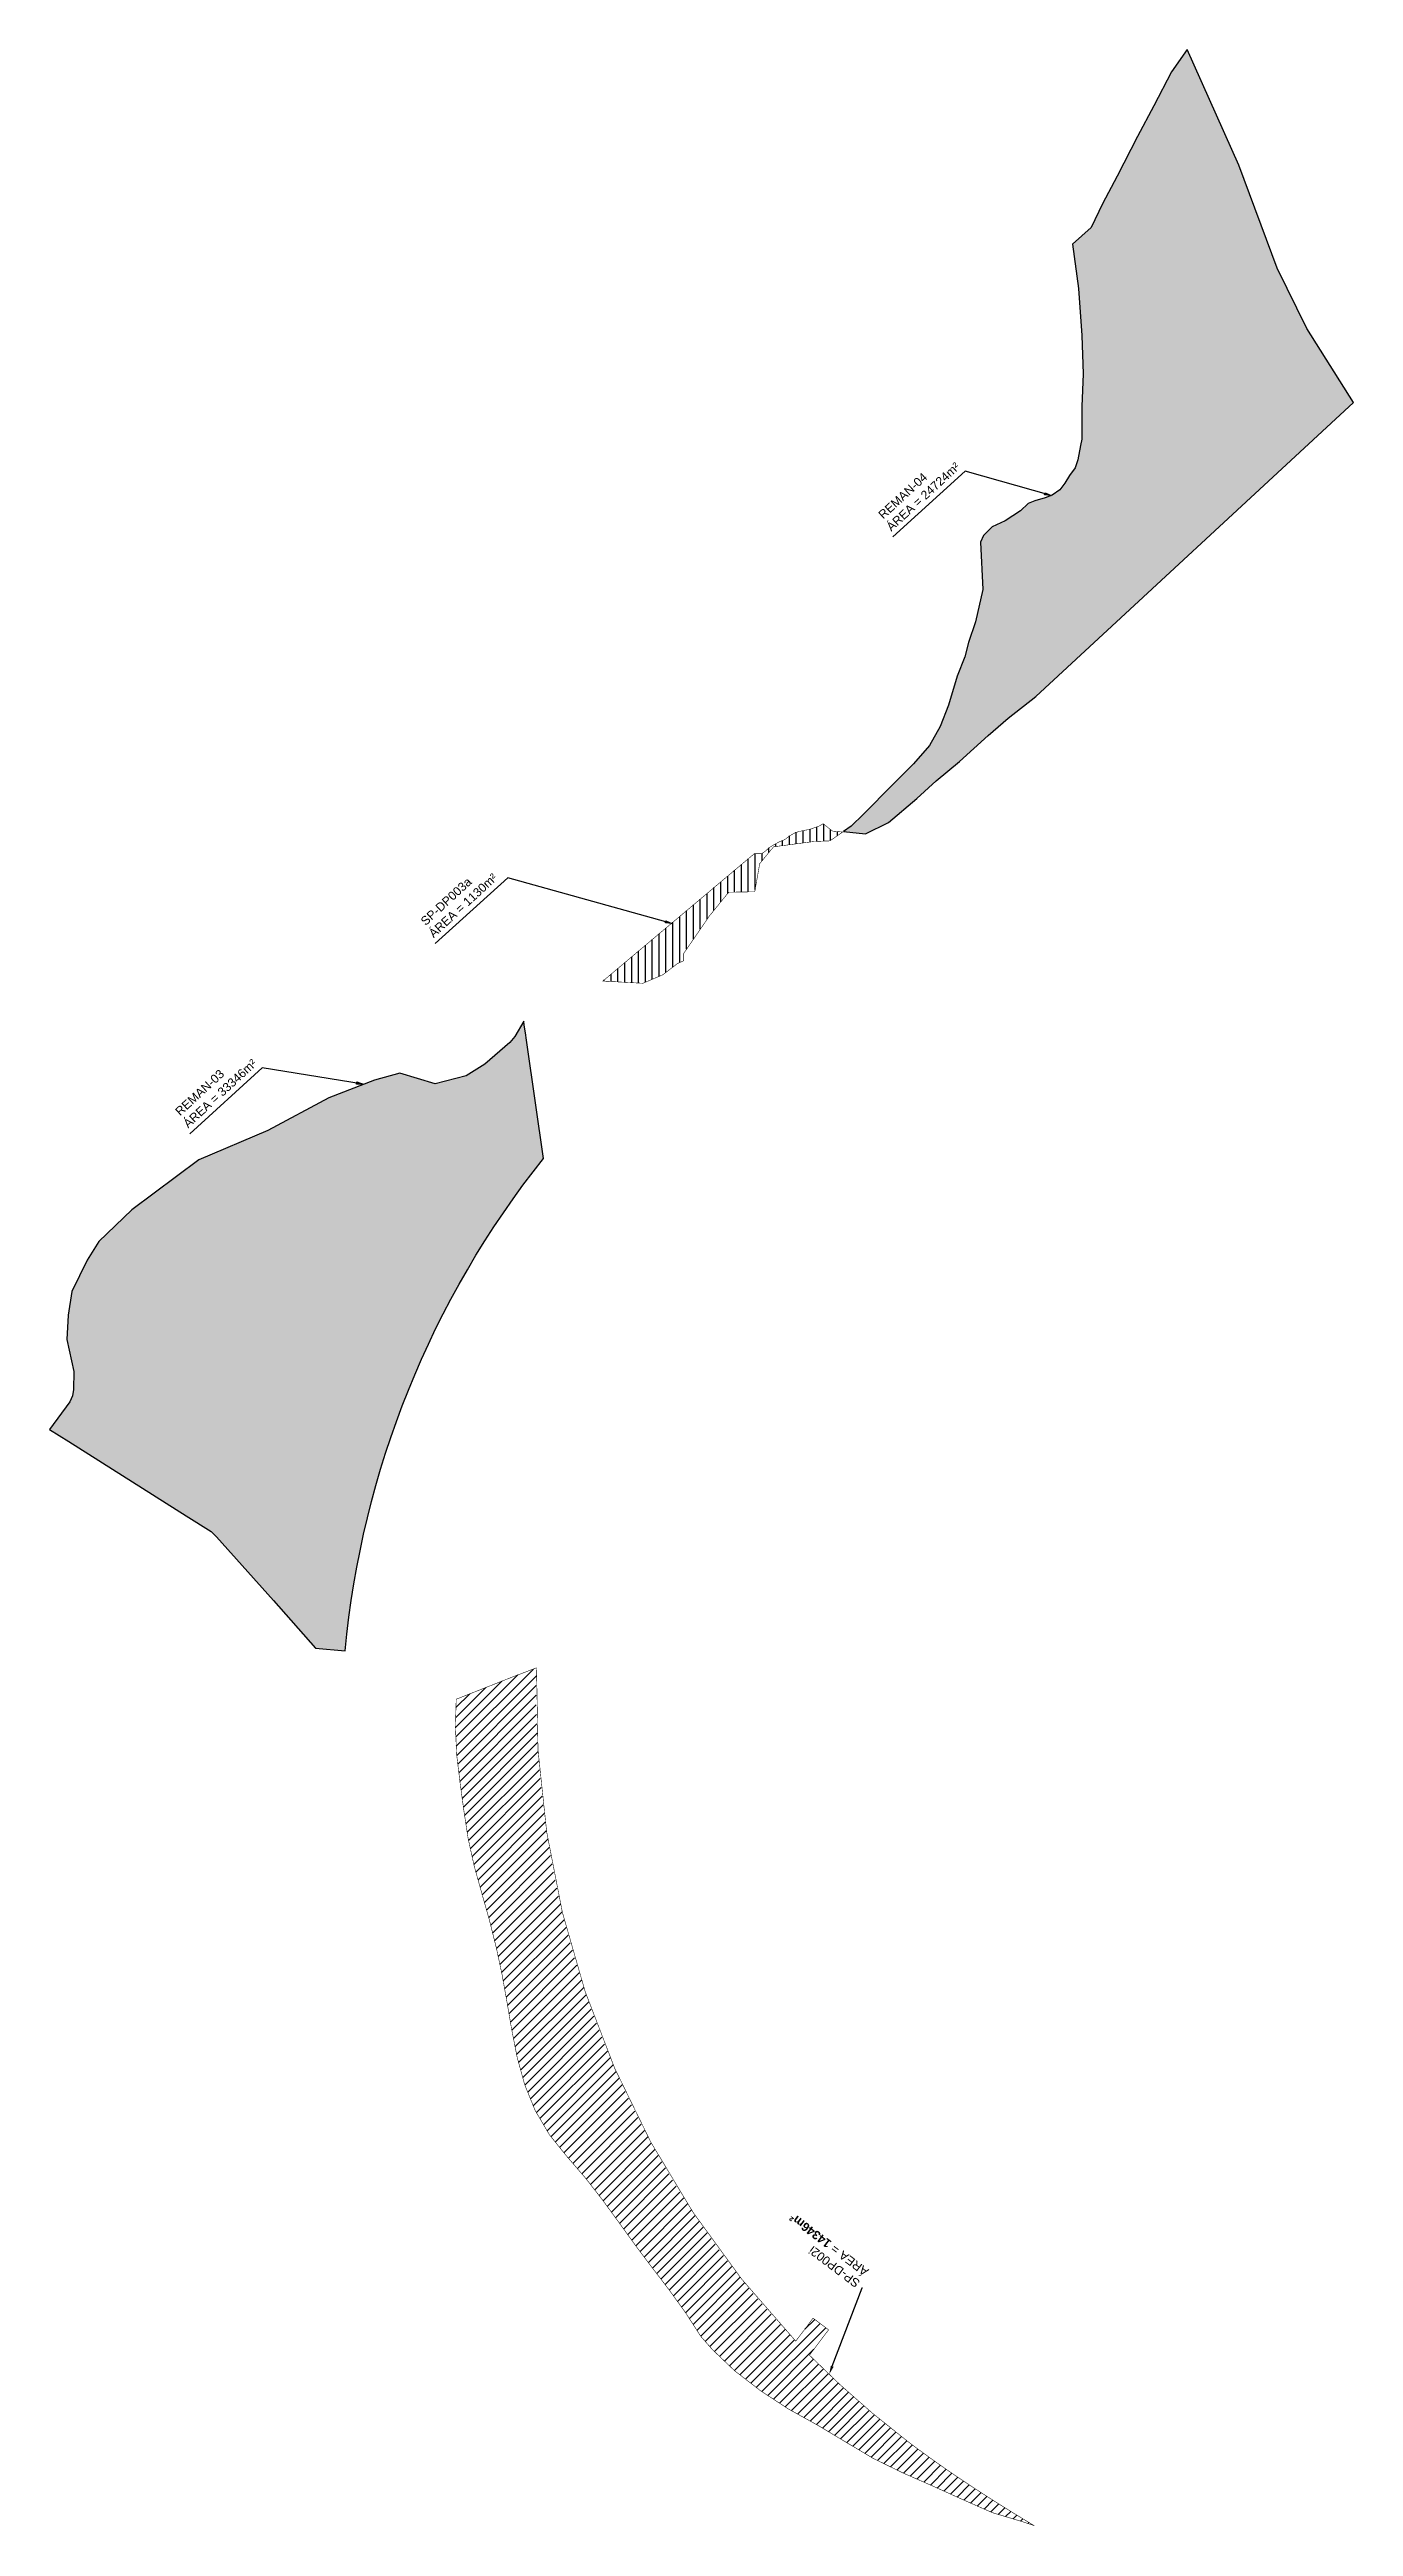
# Model space of a CAD drawing. Header units: metres. Extents: x 287051 to 328239, y 7396995 to 7466021.
# Drawn here: x 321034 to 321638, y 7403087 to 7404232 of the extents above; entities that cross this region are included whole.
import ezdxf
from ezdxf import colors
from ezdxf.entities.mleader import LeaderData, LeaderLine
from ezdxf.math import Vec2, Vec3

# ---------------------------------------------------------------- set-up
doc = ezdxf.new("R2010")
doc.units = ezdxf.units.M
doc.header["$LTSCALE"] = 10
doc.layers.add('_ÁREA REMANESCENTE', color=7, linetype='Continuous', lineweight=25, true_color=0xdb00db)
doc.layers.add('DESAPROPRIAÇÃO', color=160, linetype='Continuous')
doc.layers.add('U-HZ-TEXTO-DESAP', color=2, linetype='Continuous')
doc.styles.add('ARIAL', font='arial.ttf')
doc.styles.add('DIM', font='arial.ttf', dxfattribs={"width": 0.8})
doc.dimstyles.new('U-1_2000', dxfattribs={"dimscale": 2, "dimtxt": 1.5, "dimasz": 0.75, "dimexe": 0.75, "dimexo": 0.75, "dimgap": 0.25, "dimtad": 1, "dimzin": 4, "dimtxsty": 'DIM', "dimblk": 'ARCHTICK', "dimcen": 0.7, "dimdle": 0.75, "dimclrd": 256, "dimclre": 256, "dimclrt": 256, "dimaunit": 1, "dimadec": 3, "dimazin": 2, "dimtfac": 1, "dimtofl": 0, "dimtmove": 0, "dimatfit": 3, "dimldrblk": 'CLOSEDBLANK', "dimfxl": 0, "dimtolj": 1, "dimtzin": 0, "dimlwd": -1, "dimlwe": -1, "dimarcsym": 0})
pattern_1 = [(116.0503180574663, (336862.1731902348, 7403835.407232371), (-3.137692438145268, -1.533767392274984), [2.54, -0.9525]), (206.0503180574663, (336862.1731902348, 7403835.407232371), (1.533767392274984, -3.137692438145268), [2.54, -0.9525])]

msp = doc.modelspace()

# ---------------------------------------------------------------- texts
at = {"layer": 'U-HZ-TEXTO-DESAP', "color": 2, "linetype": 'Continuous', "lineweight": -3, "char_height": 4, "width": 93.83586981770978, "attachment_point": 7, "rotation": 42.62099023314137, "style": 'ARIAL'}
for s, insert in [('{\\C256;           REMAN-04\\P^IÁREA = 24724m²}', (321412.0534883115, 7403998.490597791)), ('{\\C256;           SP-DP003a\\P^IÁREA = 1130m²}', (321200.245843344, 7403810.396049451)), ('{\\C256;           REMAN-03\\P^IÁREA = 33346m²}', (321086.6224442872, 7403722.401228141))]:
    msp.add_mtext(s, dxfattribs=dict(at, insert=insert))

# ---------------------------------------------------------------- blocks, each defined once
blk = doc.blocks.new('_ArchTick')
at = {"color": 0, "linetype": 'ByBlock', "const_width": 0.15}
blk.add_lwpolyline([(-0.5, -0.5), (0.5, 0.5)], dxfattribs=at)

# ---------------------------------------------------------------- hatches: boundary and pattern name
at = {"layer": '_ÁREA REMANESCENTE'}
h = msp.add_hatch(dxfattribs=at)
h.set_pattern_fill('ANGLE', color=256, scale=0.5)
h.set_pattern_definition(pattern_1)
h.paths.add_polyline_path([(321637.7627404665, 7404069.159466838), (321616.2151949327, 7404103.424410731), (321602.41458869, 7404131.328391515), (321584.7367615082, 7404178.870245296), (321560.8310833935, 7404232.424203446), (321553.5763769522, 7404222.108007721), (321545.3346286404, 7404206.378640843), (321537.8146156057, 7404192.139888396), (321528.398728209, 7404173.872739597), (321521.5988686173, 7404161.115875395), (321516.4106662822, 7404150.135362081), (321507.6397466497, 7404142.461525796), (321510.4919844344, 7404121.849322528), (321511.9677925255, 7404100.112670852), (321512.56046334, 7404082.349591125), (321511.9950105233, 7404067.368946541), (321511.9555432887, 7404052.204306561), (321511.43746341, 7404049.219497591), (321510.1291899458, 7404042.549268764), (321508.8551154344, 7404038.913285019), (321506.2958512071, 7404035.350010783), (321504.1861562639, 7404031.811404529), (321501.8167144835, 7404028.671551407), (321498.2658484098, 7404026.204723799), (321494.9945338088, 7404025.098127179), (321490.1868030877, 7404023.600842875), (321487.2170083024, 7404022.369181105), (321483.5908849813, 7404019.106626465), (321476.5000035249, 7404014.407133064), (321470.5476485754, 7404011.633627916), (321466.5609696696, 7404007.601989274), (321465.0483298018, 7404004.526461461), (321466.1387794956, 7403982.681517222), (321462.8025470097, 7403967.677927086), (321459.5202920539, 7403958.176456156), (321457.8264908466, 7403951.518383162), (321454.2769424131, 7403942.561796016), (321450.3195550286, 7403929.200286191), (321446.4062519432, 7403919.193510114), (321441.5142256788, 7403910.490086059), (321434.0688747531, 7403901.916677609), (321424.5332221868, 7403892.372533167), (321410.9074124728, 7403878.746836845), (321405.21168315, 7403873.142026523), (321401.7370037046, 7403870.733218417), (321411.8345728941, 7403869.669972032), (321422.5989859948, 7403874.789678563), (321435.7073451597, 7403886.029008651), (321444.636118989, 7403894.116394438), (321455.4201163499, 7403903.028596825), (321468.6488154241, 7403915.164184226), (321477.8848634338, 7403923.130473209), (321490.7011771502, 7403933.153502743)])
h = msp.add_hatch(dxfattribs=at)
h.set_pattern_fill('ANGLE', color=256, scale=0.5)
h.set_pattern_definition(pattern_1)
edge = h.paths.add_edge_path()
edge.add_line((321262.8788746826, 7403719.434085744), (321255.2609420914, 7403772.021817304))
edge.add_line((321255.2609420914, 7403772.021817304), (321254.9355350598, 7403774.268150862))
edge.add_line((321254.9355350598, 7403774.268150862), (321254.7951281461, 7403775.237400852))
edge.add_line((321254.7951281461, 7403775.237400852), (321254.4690815845, 7403777.488149181))
edge.add_line((321254.4690815845, 7403777.488149181), (321253.6772210777, 7403782.954481059))
edge.add_line((321253.6772210777, 7403782.954481059), (321249.6405012844, 7403775.790177459))
edge.add_line((321249.6405012844, 7403775.790177459), (321247.3241569915, 7403773.137671587))
edge.add_line((321247.3241569915, 7403773.137671587), (321235.7336173818, 7403762.992985494))
edge.add_line((321235.7336173818, 7403762.992985494), (321227.091002532, 7403757.667200188))
edge.add_line((321227.091002532, 7403757.667200188), (321212.7034750182, 7403754.007984897))
edge.add_line((321212.7034750182, 7403754.007984897), (321196.3042854285, 7403758.936493652))
edge.add_line((321196.3042854285, 7403758.936493652), (321184.6156127542, 7403755.687080625))
edge.add_line((321184.6156127542, 7403755.687080625), (321163.5451055504, 7403747.519854109))
edge.add_line((321163.5451055504, 7403747.519854109), (321135.1749922276, 7403732.430924248))
edge.add_line((321135.1749922276, 7403732.430924248), (321103.3060650341, 7403718.79716148))
edge.add_line((321103.3060650341, 7403718.79716148), (321072.2198339361, 7403695.687083554))
edge.add_line((321072.2198339361, 7403695.687083554), (321056.9895764383, 7403681.055969393))
edge.add_line((321056.9895764383, 7403681.055969393), (321051.6172045005, 7403672.362510795))
edge.add_line((321051.6172045005, 7403672.362510795), (321044.5559937757, 7403657.852262992))
edge.add_line((321044.5559937757, 7403657.852262992), (321042.8521665976, 7403646.910547296))
edge.add_line((321042.8521665976, 7403646.910547296), (321042.2013686823, 7403635.748083763))
edge.add_line((321042.2013686823, 7403635.748083763), (321045.4152431269, 7403620.871134213))
edge.add_line((321045.4152431269, 7403620.871134213), (321045.3213217303, 7403612.527363905))
edge.add_line((321045.3213217303, 7403612.527363905), (321044.7619523287, 7403609.639988976))
edge.add_line((321044.7619523287, 7403609.639988976), (321043.652203094, 7403606.931551172))
edge.add_line((321043.652203094, 7403606.931551172), (321034.1758829417, 7403594.075826946))
edge.add_line((321034.1758829417, 7403594.075826946), (321043.1217511742, 7403588.530416568))
edge.add_line((321043.1217511742, 7403588.530416568), (321097.4812873242, 7403554.104411447))
edge.add_line((321097.4812873242, 7403554.104411447), (321109.0466765056, 7403546.897136854))
edge.add_line((321109.0466765056, 7403546.897136854), (321111.4223188776, 7403544.445292247))
edge.add_line((321111.4223188776, 7403544.445292247), (321137.9036619865, 7403515.013850004))
edge.add_line((321137.9036619865, 7403515.013850004), (321157.311806538, 7403492.90209687))
edge.add_line((321157.311806538, 7403492.90209687), (321171.0736514602, 7403491.605846251))
edge.add_arc((321597.2497200943, 7403452.285715119), 427.9861144811505, 141.3766026653976, 174.7286632935466, ccw=False)
at = {"layer": 'DESAPROPRIAÇÃO', "transparency": 33554687}
h = msp.add_hatch(dxfattribs=at)
h.set_pattern_fill('ANSI31', color=256, angle=45)
h.set_pattern_definition([(90, (0, 0), (-3.175, 6.661338147750939e-16), [])])
h.paths.add_polyline_path([(321369.3395579624, 7403863.615927448), (321362.9155292162, 7403855.822572828), (321360.6085662716, 7403842.81012312), (321348.5498558454, 7403842.594555037), (321339.6176120183, 7403831.593552582), (321327.7603086846, 7403814.325597893), (321327.7216652036, 7403810.898480226), (321324.9355734087, 7403809.655552979), (321318.0723829747, 7403804.426251955), (321308.873193249, 7403800.481725368), (321290.3244301521, 7403801.499475845), (321360.4440322546, 7403860.448590039), (321362.3341807965, 7403860.395174518), (321363.916754122, 7403860.479062523), (321365.6280196405, 7403861.689516493), (321367.2976526606, 7403863.225362768), (321369.6434601175, 7403864.651630985), (321371.9077277365, 7403865.879143235), (321373.9170252183, 7403866.666191402), (321375.0814513405, 7403867.334134432), (321376.6912821402, 7403868.643818811), (321379.4566190448, 7403870.220736881), (321382.5075274449, 7403871.014828975), (321384.9152859148, 7403871.45842257), (321386.7629641679, 7403871.897729367), (321388.6194564399, 7403872.575144515), (321390.2804930115, 7403873.123995217), (321392.2613933336, 7403874.296073353), (321396.6292398421, 7403870.865860261), (321400.8666336387, 7403870.47721214), (321401.3166725966, 7403870.442372159), (321395.4337065755, 7403866.364029058), (321387.9940217872, 7403866.052433319)])
h = msp.add_hatch(dxfattribs=at)
h.set_pattern_fill('ANSI31', color=256)
h.set_pattern_definition([(45, (0, 0), (-2.245064030267288, 2.245064030267288), [])])
edge = h.paths.add_edge_path()
edge.add_arc((321951.7863012104, 7402748.16920534), 703.2828705881255, 142.3707681901408, 143.5688631878394, ccw=False)
edge.add_arc((321650.4028901149, 7403523.853117242), 430.4094513325017, 232.3707681942259, 233.568863191925, ccw=False)
edge.add_arc((320875.1929716875, 7403561.199556984), 636.8904744785084, 322.37076818975737, 323.56886318745484, ccw=False)
edge.add_arc((321694.9639024981, 7403472.685616991), 435.5000000015314, 178.5351970937229, 223.6017776139213, ccw=False)
edge.add_line((321259.6062164981, 7403483.818237619), (321248.2712545683, 7403479.496525609))
edge.add_line((321248.2712545683, 7403479.496525609), (321222.4293833665, 7403469.282370261))
edge.add_line((321222.4293833665, 7403469.282370261), (321222.0578392923, 7403456.299773698))
edge.add_line((321222.0578392923, 7403456.299773698), (321222.6650380963, 7403443.365471626))
edge.add_line((321222.6650380963, 7403443.365471626), (321224.238874193, 7403430.47602513))
edge.add_line((321224.238874193, 7403430.47602513), (321225.9953422201, 7403417.591444208))
edge.add_line((321225.9953422201, 7403417.591444208), (321227.9639004135, 7403404.767043073))
edge.add_line((321227.9639004135, 7403404.767043073), (321230.7509164655, 7403392.120561668))
edge.add_line((321230.7509164655, 7403392.120561668), (321234.2548865555, 7403379.621414891))
edge.add_line((321234.2548865555, 7403379.621414891), (321237.7894553912, 7403367.117947209))
edge.add_line((321237.7894553912, 7403367.117947209), (321240.9517574943, 7403354.527315361))
edge.add_line((321240.9517574943, 7403354.527315361), (321243.6682207874, 7403341.845922943))
edge.add_line((321243.6682207874, 7403341.845922943), (321245.9550823966, 7403329.08306806))
edge.add_line((321245.9550823966, 7403329.08306806), (321248.1425923812, 7403316.286163663))
edge.add_line((321248.1425923812, 7403316.286163663), (321250.6714936427, 7403303.535527024))
edge.add_line((321250.6714936427, 7403303.535527024), (321254.1068447689, 7403291.019095123))
edge.add_line((321254.1068447689, 7403291.019095123), (321259.0133685365, 7403278.971586255))
edge.add_line((321259.0133685365, 7403278.971586255), (321265.6088730189, 7403267.766559493))
edge.add_line((321265.6088730189, 7403267.766559493), (321273.7467104527, 7403257.669691721))
edge.add_line((321273.7467104527, 7403257.669691721), (321282.2235193811, 7403247.83984789))
edge.add_line((321282.2235193811, 7403247.83984789), (321290.1854778883, 7403237.604483619))
edge.add_line((321290.1854778883, 7403237.604483619), (321297.8288712606, 7403227.11474769))
edge.add_line((321297.8288712606, 7403227.11474769), (321305.4279201135, 7403216.582935015))
edge.add_line((321305.4279201135, 7403216.582935015), (321313.2301745889, 7403206.201576819))
edge.add_line((321313.2301745889, 7403206.201576819), (321321.1117986027, 7403195.887995059))
edge.add_line((321321.1117986027, 7403195.887995059), (321328.6765905359, 7403185.357679975))
edge.add_line((321328.6765905359, 7403185.357679975), (321335.6453737593, 7403174.548681663))
edge.add_line((321335.6453737593, 7403174.548681663), (321341.0197196256, 7403168.418344621))
edge.add_line((321341.0197196256, 7403168.418344621), (321351.3377633892, 7403158.592030219))
edge.add_line((321351.3377633892, 7403158.592030219), (321363.369245809, 7403149.344797362))
edge.add_line((321363.369245809, 7403149.344797362), (321376.0587338172, 7403141.029321475))
edge.add_line((321376.0587338172, 7403141.029321475), (321389.3250495051, 7403133.677066433))
edge.add_line((321389.3250495051, 7403133.677066433), (321402.3495675753, 7403125.900908191))
edge.add_line((321402.3495675753, 7403125.900908191), (321415.3579421089, 7403118.138109319))
edge.add_line((321415.3579421089, 7403118.138109319), (321428.956712575, 7403111.478048266))
edge.add_line((321428.956712575, 7403111.478048266), (321442.864753095, 7403105.368763137))
edge.add_line((321442.864753095, 7403105.368763137), (321456.7187256647, 7403099.106519946))
edge.add_line((321456.7187256647, 7403099.106519946), (321470.5853617956, 7403092.998194238))
edge.add_line((321470.5853617956, 7403092.998194238), (321485.1225525904, 7403088.630480557))
edge.add_line((321485.1225525904, 7403088.630480557), (321490.0039268007, 7403086.96304584))
edge.add_arc((322100.4246364243, 7404104.005494117), 1186.165580487769, 239.00270978580392, 239.0281566414639, ccw=False)
edge.add_arc((322012.3610371472, 7403957.427351448), 1015.167482761687, 238.2818888885982, 239.0027098173712, ccw=False)
edge.add_arc((321886.3147994247, 7403753.48532266), 775.4176023651678, 237.4589153847642, 238.2818889021134, ccw=False)
edge.add_arc((321843.603656171, 7403686.548225755), 696.0147264720421, 236.4338006942824, 237.4589153967224, ccw=False)
edge.add_arc((321777.1736539333, 7403586.434952396), 575.8664318527177, 235.3091973827674, 236.4338006871854, ccw=False)
edge.add_arc((321751.9787220957, 7403550.036367301), 531.5985926551102, 233.9907918527253, 235.3091973801447, ccw=False)
edge.add_arc((321710.8680891418, 7403493.471554791), 461.6724733849067, 232.578892290844, 233.9907918671729, ccw=False)
edge.add_arc((321694.9639024662, 7403472.685616953), 435.4999999520847, 224.7998725985525, 232.5788922988815, ccw=False)

# ---------------------------------------------------------------- linework, layer by layer
at = {"layer": '_ÁREA REMANESCENTE'}
msp.add_lwpolyline([(321637.7627404665, 7404069.159466838), (321616.2151949327, 7404103.424410731), (321602.41458869, 7404131.328391515), (321584.7367615082, 7404178.870245296), (321560.8310833935, 7404232.424203446), (321553.5763769522, 7404222.108007721), (321545.3346286404, 7404206.378640843), (321537.8146156057, 7404192.139888396), (321528.398728209, 7404173.872739597), (321521.5988686173, 7404161.115875395), (321516.4106662822, 7404150.135362081), (321507.6397466497, 7404142.461525796), (321510.4919844344, 7404121.849322528), (321511.9677925255, 7404100.112670852), (321512.56046334, 7404082.349591125), (321511.9950105233, 7404067.368946541), (321511.9555432887, 7404052.204306561), (321511.43746341, 7404049.219497591), (321510.1291899458, 7404042.549268764), (321508.8551154344, 7404038.913285019), (321506.2958512071, 7404035.350010783), (321504.1861562639, 7404031.811404529), (321501.8167144835, 7404028.671551407), (321498.2658484098, 7404026.204723799), (321494.9945338088, 7404025.098127179), (321490.1868030877, 7404023.600842875), (321487.2170083024, 7404022.369181105), (321483.5908849813, 7404019.106626465), (321476.5000035249, 7404014.407133064), (321470.5476485754, 7404011.633627916), (321466.5609696696, 7404007.601989274), (321465.0483298018, 7404004.526461461), (321466.1387794956, 7403982.681517222), (321462.8025470097, 7403967.677927086), (321459.5202920539, 7403958.176456156), (321457.8264908466, 7403951.518383162), (321454.2769424131, 7403942.561796016), (321450.3195550286, 7403929.200286191), (321446.4062519432, 7403919.193510114), (321441.5142256788, 7403910.490086059), (321434.0688747531, 7403901.916677609), (321424.5332221868, 7403892.372533167), (321410.9074124728, 7403878.746836845), (321405.21168315, 7403873.142026523), (321401.7370037046, 7403870.733218417), (321411.8345728941, 7403869.669972032), (321422.5989859948, 7403874.789678563), (321435.7073451597, 7403886.029008651), (321444.636118989, 7403894.116394438), (321455.4201163499, 7403903.028596825), (321468.6488154241, 7403915.164184226), (321477.8848634338, 7403923.130473209), (321490.7011771502, 7403933.153502743), (321637.7627404665, 7404069.159466838)], close=True, dxfattribs=at)
msp.add_lwpolyline([(321262.8788746826, 7403719.434085744), (321255.2609420914, 7403772.021817304), (321254.9474879567, 7403774.185638222), (321254.4690815845, 7403777.488149181), (321253.9512411773, 7403781.062879201), (321253.6772210777, 7403782.954481059), (321249.6405012844, 7403775.790177459), (321247.3241569915, 7403773.137671587), (321235.7336173818, 7403762.992985494), (321227.091002532, 7403757.667200188), (321212.7034750182, 7403754.007984897), (321196.3042854285, 7403758.936493652), (321184.6156127542, 7403755.687080625), (321163.5451055504, 7403747.519854109), (321135.1749922276, 7403732.430924248), (321103.3060650341, 7403718.79716148), (321072.2198339361, 7403695.687083554), (321056.9895764383, 7403681.055969393), (321051.6172045005, 7403672.362510795), (321044.5559937757, 7403657.852262992), (321042.8521665976, 7403646.910547296), (321042.2013686823, 7403635.748083763), (321045.4152431269, 7403620.871134213), (321045.3213217303, 7403612.527363905), (321044.7619523287, 7403609.639988976), (321043.652203094, 7403606.931551172), (321034.1758829417, 7403594.075826946), (321043.1217511742, 7403588.530416568), (321097.4812873242, 7403554.104411447), (321109.0466765056, 7403546.897136854), (321111.4223188776, 7403544.445292247), (321137.9036619865, 7403515.013850004), (321157.311806538, 7403492.90209687), (321171.0736514602, 7403491.605846251, -0.1465618989988735), (321262.8788746826, 7403719.434085744)], format="xyb", close=True, dxfattribs=at)
at = {"layer": 'DESAPROPRIAÇÃO', "transparency": 33554687, "const_width": 0.25, "flags": 128}
msp.add_lwpolyline([(321369.3395579624, 7403863.615927448), (321362.9155292162, 7403855.822572828), (321360.6085662716, 7403842.81012312), (321348.5498558454, 7403842.594555037), (321339.6176120183, 7403831.593552582), (321327.7603086846, 7403814.325597893), (321327.7216652036, 7403810.898480226), (321324.9355734087, 7403809.655552979), (321318.0723829747, 7403804.426251955), (321308.873193249, 7403800.481725368), (321290.3244301521, 7403801.499475845), (321360.4440322546, 7403860.448590039), (321362.3341807965, 7403860.395174518), (321363.916754122, 7403860.479062523), (321365.6280196405, 7403861.689516493), (321367.2976526606, 7403863.225362768), (321369.6434601175, 7403864.651630985), (321371.9077277365, 7403865.879143235), (321373.9170252183, 7403866.666191402), (321375.0814513405, 7403867.334134432), (321376.6912821402, 7403868.643818811), (321379.4566190448, 7403870.220736881), (321382.5075274449, 7403871.014828975), (321384.9152859148, 7403871.45842257), (321386.7629641679, 7403871.897729367), (321388.6194564399, 7403872.575144515), (321390.2804930115, 7403873.123995217), (321392.2613933336, 7403874.296073353), (321396.6292398421, 7403870.865860261), (321400.8666336387, 7403870.47721214), (321401.3166725966, 7403870.442372159), (321395.4337065755, 7403866.364029058), (321387.9940217872, 7403866.052433319), (321369.3395579624, 7403863.615927448)], dxfattribs=at)
msp.add_lwpolyline([(321385.9451643949, 7403165.818105673, -0.005227723237569488), (321394.801564471, 7403177.558072338, -0.005227723237569488), (321387.6166992876, 7403182.978193397, -0.005227723237569488), (321379.5963747744, 7403172.346521203, -0.1992143916132226), (321259.6062164981, 7403483.818237619), (321248.2712545683, 7403479.496525609), (321222.4293833665, 7403469.282370261), (321222.0578392923, 7403456.299773698), (321222.6650380963, 7403443.365471626), (321224.238874193, 7403430.47602513), (321225.9953422201, 7403417.591444208), (321227.9639004135, 7403404.767043073), (321230.7509164655, 7403392.120561668), (321234.2548865555, 7403379.621414891), (321237.7894553912, 7403367.117947209), (321240.9517574943, 7403354.527315361), (321243.6682207874, 7403341.845922943), (321245.9550823966, 7403329.08306806), (321248.1425923812, 7403316.286163663), (321250.6714936427, 7403303.535527024), (321254.1068447689, 7403291.019095123), (321259.0133685365, 7403278.971586255), (321265.6088730189, 7403267.766559493), (321273.7467104527, 7403257.669691721), (321282.2235193811, 7403247.83984789), (321290.1854778883, 7403237.604483619), (321297.8288712606, 7403227.11474769), (321305.4279201135, 7403216.582935015), (321313.2301745889, 7403206.201576819), (321321.1117986027, 7403195.887995059), (321328.6765905359, 7403185.357679975), (321335.6453737593, 7403174.548681663), (321341.0197196256, 7403168.418344621), (321351.3377633892, 7403158.592030219), (321363.369245809, 7403149.344797362), (321376.0587338172, 7403141.029321475), (321389.3250495051, 7403133.677066433), (321402.3495675753, 7403125.900908191), (321415.3579421089, 7403118.138109319), (321428.956712575, 7403111.478048266), (321442.864753095, 7403105.368763137), (321456.7187256647, 7403099.106519946), (321470.5853617956, 7403092.998194238), (321485.1225525904, 7403088.630480557), (321490.0039268007, 7403086.96304584, -0.0001110328543431856), (321489.5522865169, 7403087.234253152, -0.003145185001952716), (321478.6463112386, 7403093.880242481, -0.003590914818048868), (321469.2143880284, 7403099.803668587, -0.004472936521941516), (321458.7770548043, 7403106.595653257, -0.004907046995432352), (321449.4206898717, 7403112.937178501, -0.005752692790094269), (321439.4437952405, 7403120.014294369, -0.006160652016546449), (321430.3242881832, 7403126.815519214, -0.0339554174302653)], format="xyb", close=True, dxfattribs=at)

msp.set_redraw_order([(e.dxf.handle, doc.entitydb.next_handle()) for e in msp.query("TEXT MTEXT ATTDEF DIMENSION ARC_DIMENSION")])  # texts and dimensions are drawn at this point

# ---------------------------------------------------------------- leaders
at = {"layer": 'U-HZ-TEXTO-DESAP', "color": 2, "linetype": 'Continuous', "lineweight": -3}
for points in [[(321497.8199531691, 7404026.053889585), (321458.0843949491, 7404037.38869476), (321424.4890643465, 7404006.930521633)], [(321322.2860826505, 7403828.069840077), (321246.2767499816, 7403849.29414642), (321212.681419379, 7403818.835973294)], [(321179.3670930167, 7403753.87103267), (321132.6533509247, 7403761.29932511), (321099.0580203222, 7403730.841151983)]]:
    msp.add_leader(points, dimstyle='U-1_2000', override={"dimscale": 1, "dimasz": 3}, dxfattribs=at)
at = {"layer": 'U-HZ-TEXTO-DESAP', "color": 2}
ml = msp.add_multileader_mtext('Standard', dxfattribs=at)
ml.set_content('{\\C256;SP-DP002i\\PÁREA = \\fArial|b1|i0|c0|p34;\\C2;14346m²}', color=2, style='ARIAL')
ml.set_leader_properties()
ml.build(insert=Vec2(0, 0))
ml.multileader.update_dxf_attribs({"text_right_attachment_type": 6, "dogleg_length": 0.3628800000000003, "arrow_head_size": 4.032})
ctx = ml.context
ctx.base_point, ctx.arrow_head_size, ctx.landing_gap_size, ctx.plane_origin, ctx.plane_x_axis, ctx.plane_y_axis = Vec3(321410.1235083291, 7403197.200682612), 4.032, 2.016, Vec3(321381.2728628682, 7403150.831245089), Vec3(-0.7983183541935103, 0.6022356726048078), Vec3(-0.6022356726048078, -0.7983183541935103)
ctx.right_attachment = 6
notes = []
notes.append((ctx, [(0, (1, 1, 0), (321410.4132020934, 7403196.982143331), (-0.7983183541935103, 0.6022356726048079), 0.3628800000000002, [(0, [(321395.0400078782, 7403156.923194531)], 0, [])])]))
ctx.mtext.insert, ctx.mtext.text_direction, ctx.mtext.rotation, ctx.mtext.width, ctx.mtext.flow_direction = Vec3(321407.2890870838, 7403196.790925245), Vec3(-0.7983183541935103, 0.6022356726048078), 2.49529401557978, 56.02953197884607, 5
for ctx, leaders in notes:
    for number, flags, end, landing, length, lines in leaders:
        leader = LeaderData()
        leader.index, (leader.has_last_leader_line, leader.has_dogleg_vector, leader.attachment_direction) = number, flags
        leader.last_leader_point, leader.dogleg_vector, leader.dogleg_length = Vec3(end), Vec3(landing), length
        for number, points, colour, breaks in lines:
            line = LeaderLine()
            line.index, line.vertices, line.color, line.breaks = number, Vec3.list(points), colors.encode_raw_color(colour), breaks
            leader.lines.append(line)
        ctx.leaders.append(leader)

doc.saveas('drawing.dxf')
